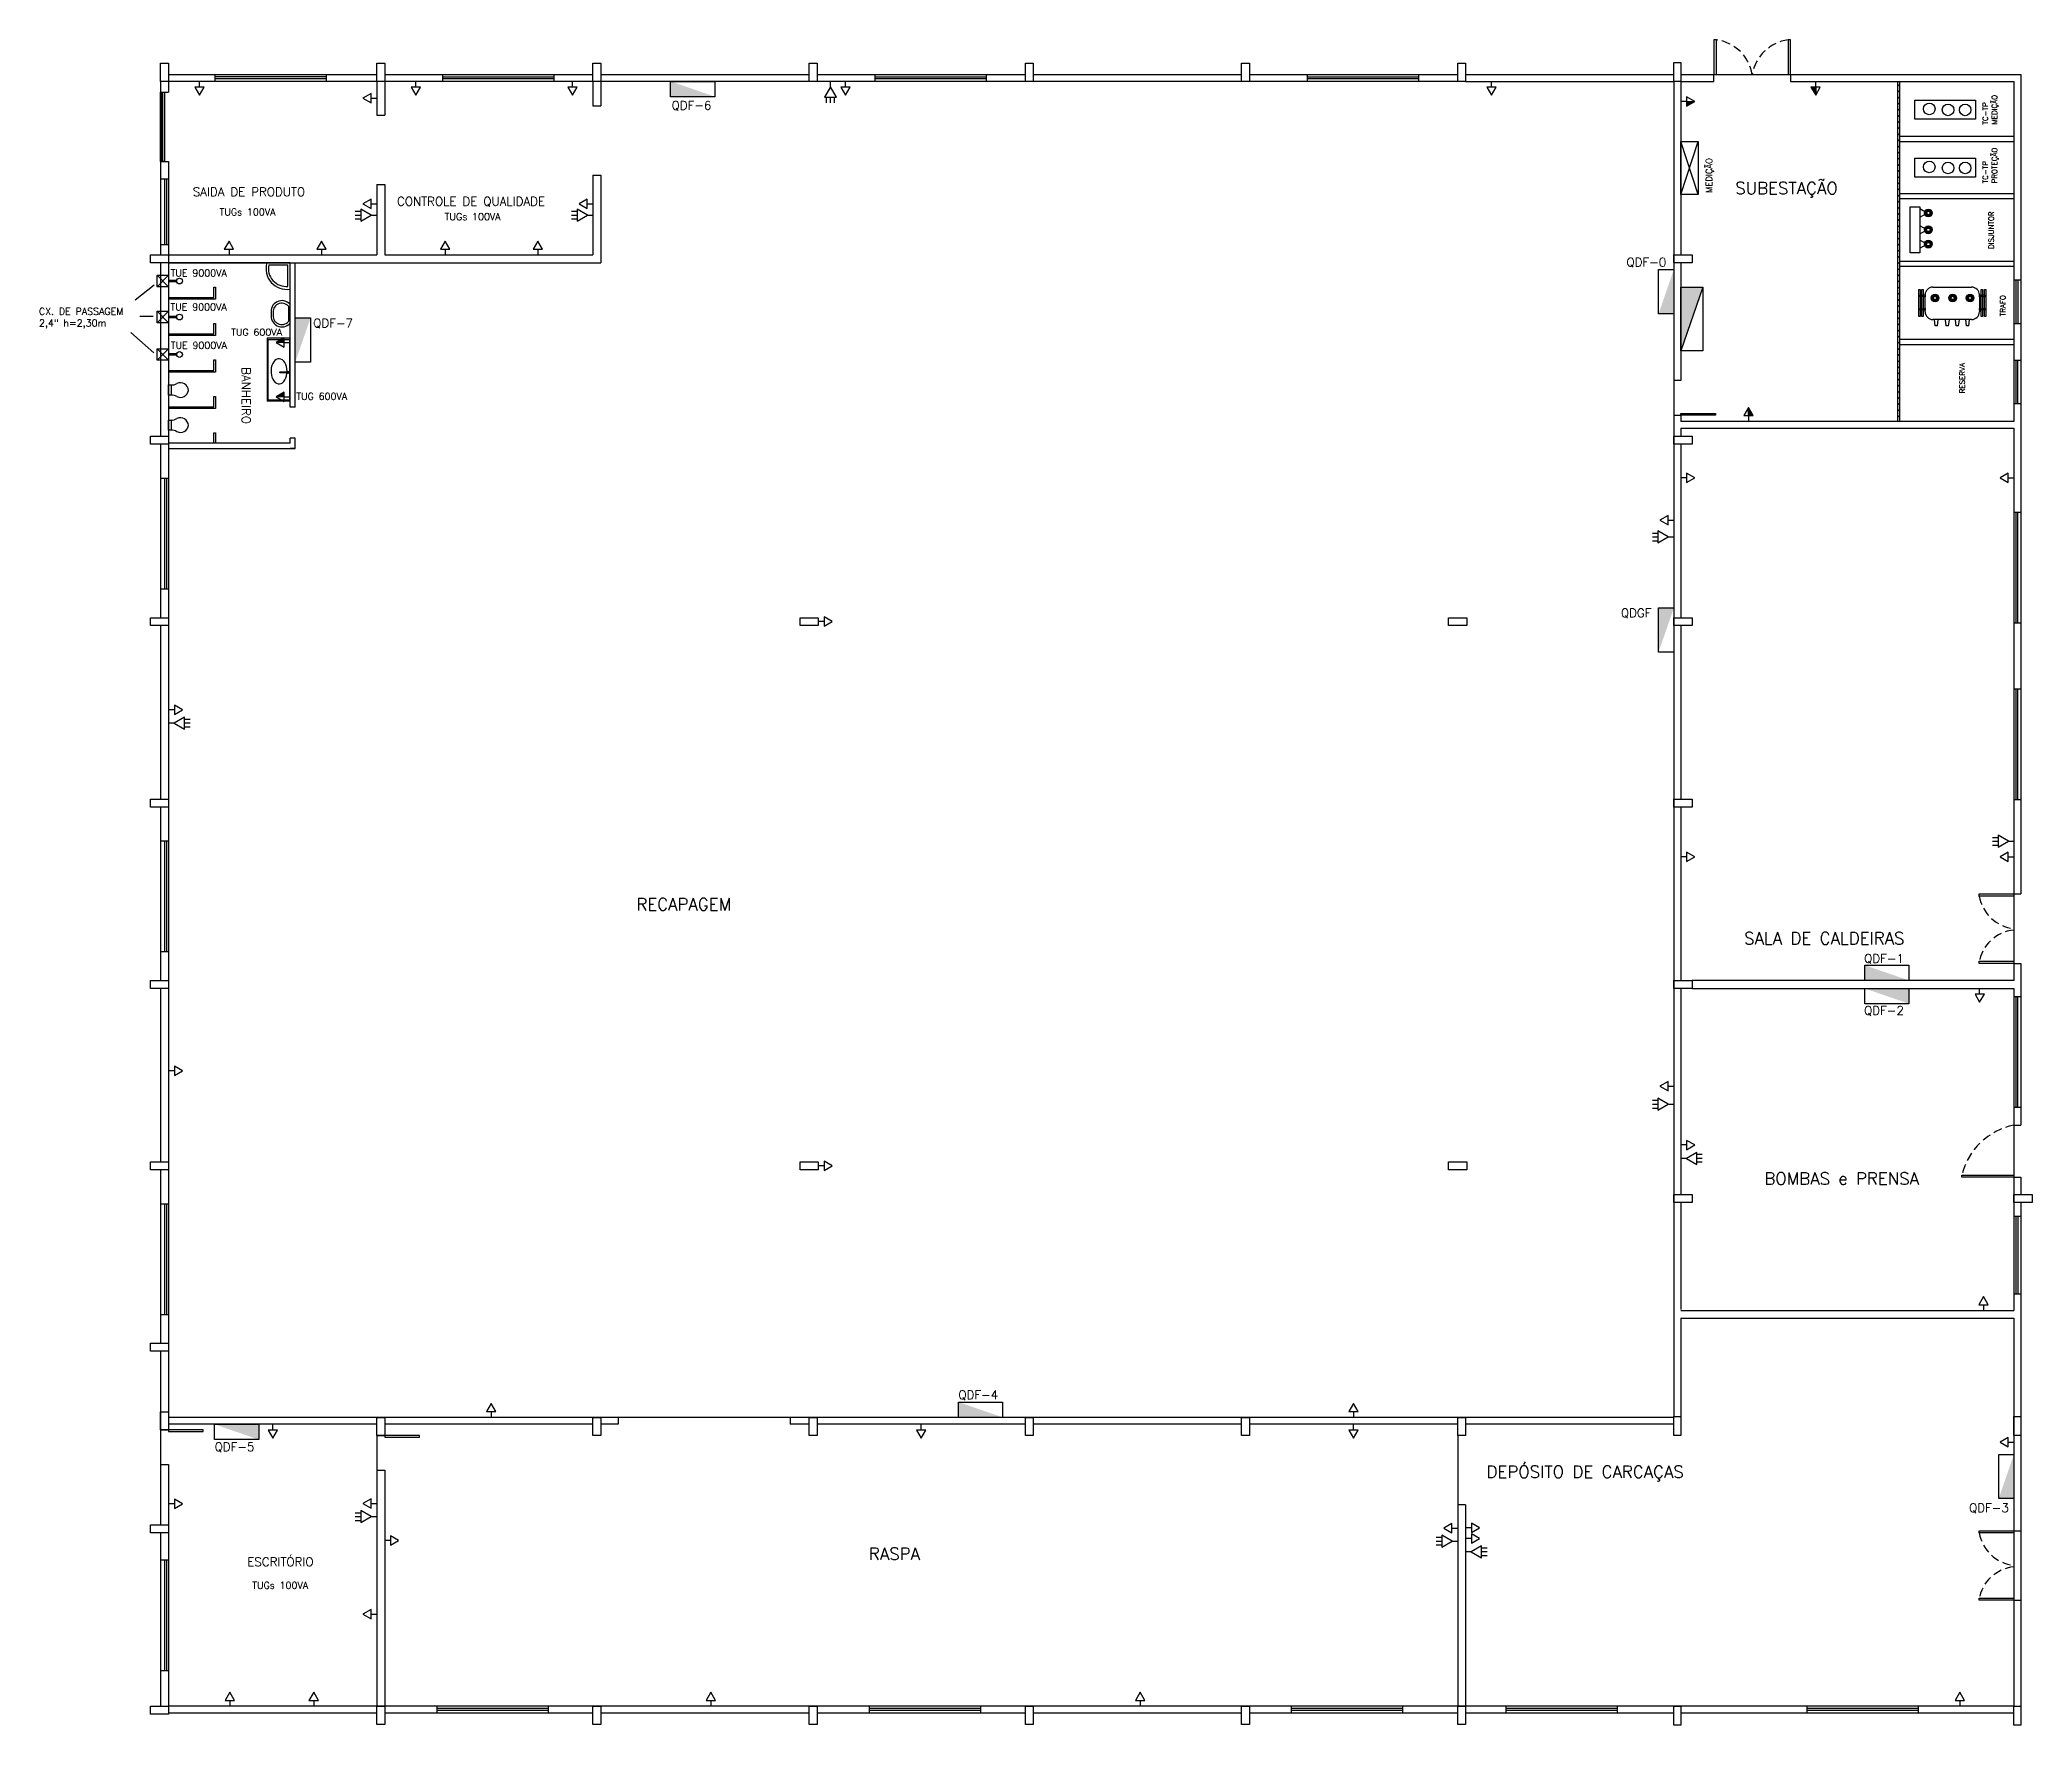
# Model space of a CAD drawing. Extents: x 196 to 330, y 12 to 148.
# Drawn here: x 271.1 to 328.6, y 86.2 to 134.7 of the extents above; entities that cross this region are included whole.
import ezdxf

# ---------------------------------------------------------------- set-up
doc = ezdxf.new("R2010")
doc.units = 0
doc.header["$MEASUREMENT"] = 0
doc.linetypes.add('DASHED2', pattern=[0.375, 0.25, -0.125])
for name, color, linetype in [('_ARQ', 5, 'CONTINUOUS'), ('_ARQ-TEXTO', 4, 'CONTINUOUS'), ('_ELT-PONTO', 2, 'CONTINUOUS'), ('_ELT-PONTO-TEXTO', 4, 'CONTINUOUS')]:
    doc.layers.add(name, color=color, linetype=linetype)
doc.styles.add('ARIAL', font='arial.ttf')
doc.styles.add('ROMANS', font='romans')

msp = doc.modelspace()

# ---------------------------------------------------------------- texts
at = {"layer": '_ARQ-TEXTO', "style": 'ROMANS'}
for s, height, p in [('QDF-6', 0.25, (289.348, 132.718)), ('SAIDA DE PRODUTO', 0.25, (275.552, 130.225)), ('SUBESTAÇÃO', 0.35, (320, 130.283)), ('CONTROLE DE QUALIDADE', 0.25, (281.437, 129.952)), ('QDF-0', 0.25, (316.864, 128.2)), ('QDF-7', 0.25, (279.021, 126.443)), ('QDGF', 0.25, (316.703, 118.087)), ('RECAPAGEM', 0.35, (288.334, 109.639)), ('SALA DE CALDEIRAS', 0.35, (320.254, 108.66)), ('QDF-1', 0.25, (323.713, 108.128)), ('QDF-2', 0.25, (323.712, 106.627)), ('BOMBAS e PRENSA', 0.35, (320.837, 101.735)), ('QDF-4', 0.25, (297.612, 95.549)), ('QDF-5', 0.25, (276.18, 94.049)), ('DEPÓSITO DE CARCAÇAS', 0.35, (312.831, 93.281)), ('QDF-3', 0.25, (326.737, 92.292)), ('ESCRITÓRIO', 0.25, (277.123, 90.736)), ('RASPA', 0.35, (295.034, 90.918))]:
    msp.add_text(s, height=height, dxfattribs=at).set_placement(p)
msp.add_text('BANHEIRO', height=0.25, rotation=270, dxfattribs=at).set_placement((276.965, 125.297))
at = {"layer": '_ELT-PONTO-TEXTO', "style": 'ROMANS'}
for s, height, p in [('TC-TP', 0.15, (327.279, 132.289)), ('MEDIÇÃO', 0.15, (327.541, 132.289)), ('PROTEÇÃO', 0.15, (327.541, 130.594)), ('MEDIÇÃO', 0.176, (319.33, 130.319)), ('TC-TP', 0.15, (327.279, 130.594)), ('DISJUNTOR', 0.15, (327.449, 128.705)), ('TRAFO', 0.15, (327.782, 126.763)), ('RESERVA', 0.15, (326.611, 124.543))]:
    msp.add_text(s, height=height, rotation=90, dxfattribs=at).set_placement(p)
at = {"layer": '_ELT-PONTO-TEXTO', "linetype": 'Continuous', "char_height": 0.2, "attachment_point": 1, "style": 'ARIAL'}
for s, width, insert in [('{\\Fromans|c0;TUGs 100VA}', 1.83898, (276.323, 129.869)), ('{\\Fromans|c0;TUGs 100VA}', 1.83898, (282.81, 129.737)), ('{\\Fromans|c0;TUE 9000VA}', 1.83898, (274.913, 128.114)), ('{\\Fromans|c0;CX. DE PASSAGEM 2,4" h=2,30m }', 2.83586, (271.118, 127.007)), ('{\\Fromans|c0;TUE 9000VA}', 1.83898, (274.909, 127.132)), ('{\\Fromans|c0;TUG 600VA}', 1.83898, (276.657, 126.405)), ('{\\Fromans|c0;TUE 9000VA}', 1.83898, (274.917, 126.03)), ('{\\Fromans|c0;TUG 600VA}', 1.83898, (278.534, 124.555)), ('{\\Fromans|c0;TUGs 100VA}', 1.83898, (277.264, 90.284))]:
    msp.add_mtext_dynamic_manual_height_columns(s, width=width, gutter_width=12.5, heights=[0], dxfattribs=dict(at, insert=insert))

# ---------------------------------------------------------------- hatches: boundary and pattern name
at = {"layer": '_ARQ'}
h = msp.add_hatch(dxfattribs=at)
h.set_pattern_fill('ANSI31', color=256, style=0)
h.set_pattern_definition([(45, (55.4362, -0.43465), (-0.08838835, 0.08838835), [])])
h.paths.add_polyline_path([(324.739, 133.534), (324.686, 133.534), (324.686, 123.734), (324.739, 123.734)])
at = {"layer": '_ELT-PONTO', "linetype": 'Continuous'}
for points in [[(290.595, 133.094), (289.321, 133.534), (289.321, 133.094)], [(318.229, 128.111), (317.789, 126.837), (318.229, 126.837)], [(318.429, 125.767), (319.066, 127.607), (318.429, 127.607)], [(278.504, 125.442), (278.945, 126.716), (278.504, 126.716)], [(317.789, 117.085), (318.229, 118.359), (317.789, 118.359)], [(325.005, 107.618), (323.732, 108.058), (323.732, 107.618)], [(323.732, 107.388), (325.005, 106.948), (325.005, 107.388)], [(298.887, 95.025), (297.614, 95.466), (297.614, 95.025)], [(276.178, 94.825), (277.451, 94.385), (277.451, 94.825)], [(328.029, 93.958), (327.589, 92.685), (328.029, 92.685)]]:
    msp.add_hatch(color=256, dxfattribs=at).paths.add_polyline_path(points)
h = msp.add_hatch(color=256, dxfattribs=at)
h.dxf.hatch_style = 1
h.paths.add_polyline_path([(322.316, 133.135), (322.316, 133.368), (322.181, 133.368)])
h = msp.add_hatch(color=256, dxfattribs=at)
h.dxf.hatch_style = 1
h.paths.add_polyline_path([(318.829, 132.958), (318.596, 132.958), (318.596, 132.823)])
h = msp.add_hatch(color=256, dxfattribs=at)
h.paths.add_polyline_path([(325.451, 129.74, 1), (325.672, 129.74, 1)])
h.paths.add_polyline_path([(325.611, 129.74, -1), (325.512, 129.74, -1)], flags=16)
h = msp.add_hatch(color=256, dxfattribs=at)
h.paths.add_polyline_path([(325.451, 129.256, 1), (325.672, 129.256, 1)])
h.paths.add_polyline_path([(325.611, 129.256, -1), (325.512, 129.256, -1)], flags=16)
h = msp.add_hatch(color=256, dxfattribs=at)
h.paths.add_polyline_path([(325.451, 128.843, 1), (325.672, 128.843, 1)])
h.paths.add_polyline_path([(325.611, 128.843, -1), (325.512, 128.843, -1)], flags=16)
h = msp.add_hatch(color=256, dxfattribs=at)
h.paths.add_polyline_path([(325.868, 127.292, 1), (325.646, 127.292, 1)])
h.paths.add_polyline_path([(325.708, 127.292, -1), (325.806, 127.292, -1)], flags=16)
h = msp.add_hatch(color=256, dxfattribs=at)
h.paths.add_polyline_path([(326.265, 127.181, 1), (326.265, 127.402, 1)])
h.paths.add_polyline_path([(326.265, 127.341, -1), (326.265, 127.242, -1)], flags=16)
h = msp.add_hatch(color=256, dxfattribs=at)
h.paths.add_polyline_path([(326.877, 127.292, 1), (326.655, 127.292, 1)])
h.paths.add_polyline_path([(326.717, 127.292, -1), (326.815, 127.292, -1)], flags=16)
h = msp.add_hatch(color=256, dxfattribs=at)
h.dxf.hatch_style = 1
h.paths.add_polyline_path([(277.955, 126.009), (278.188, 126.009), (278.188, 126.144)])
h = msp.add_hatch(color=256, dxfattribs=at)
h.dxf.hatch_style = 1
h.paths.add_polyline_path([(277.955, 124.444), (278.188, 124.444), (278.188, 124.579)])
h = msp.add_hatch(color=256, dxfattribs=at)
h.dxf.hatch_style = 1
h.paths.add_polyline_path([(320.377, 124.133), (320.377, 123.9), (320.511, 123.9)])

# ---------------------------------------------------------------- linework, layer by layer
at = {"layer": '_ARQ', "linetype": 'Continuous'}
for p, q in [((312, 133.534), (274.625, 133.534)), ((274.625, 133.228), (274.854, 133.228)), ((274.664, 131.228), (274.664, 133.228)), ((274.69, 131.228), (274.69, 133.228)), ((274.854, 133.534), (274.854, 133.228)), ((280.854, 133.534), (280.854, 132.561)), ((281.083, 133.534), (281.083, 132.561)), ((287.083, 133.534), (287.083, 132.828)), ((287.313, 133.534), (287.313, 132.828)), ((319.384, 133.534), (319.384, 133.732)), ((319.384, 133.732), (321.594, 133.732)), ((321.594, 133.732), (321.594, 133.534)), ((287.083, 132.828), (287.313, 132.828)), ((280.854, 132.561), (281.083, 132.561)), ((274.625, 131.228), (274.854, 131.228)), ((274.854, 131.228), (274.854, 94.665)), ((280.854, 130.561), (281.083, 130.561)), ((280.854, 130.561), (280.854, 128.534)), ((281.083, 130.561), (281.083, 128.534)), ((287.083, 130.828), (287.313, 130.828)), ((287.083, 130.828), (287.083, 128.534)), ((287.313, 130.828), (287.313, 128.305)), ((274.854, 128.534), (280.854, 128.534)), ((274.854, 128.305), (287.313, 128.305)), ((277.742, 128.248), (278.294, 128.248)), ((278.294, 127.627), (278.294, 128.248)), ((281.083, 128.534), (287.083, 128.534)), ((318.429, 128.305), (318.429, 124.913)), ((278.309, 127.051), (278.309, 126.613)), ((278.055, 125.159), (278.252, 125.159)), ((278.055, 125.137), (278.055, 125.159)), ((278.259, 125.171), (278.27, 125.16)), ((278.26, 125.172), (278.271, 125.161)), ((278.261, 125.173), (278.272, 125.162)), ((278.285, 125.167), (278.285, 125.183)), ((278.286, 125.167), (278.286, 125.183)), ((278.287, 125.167), (278.287, 125.183)), ((278.3, 125.162), (278.311, 125.173)), ((278.301, 125.161), (278.312, 125.172)), ((278.302, 125.16), (278.313, 125.171)), ((278.251, 125.137), (278.055, 125.137)), ((278.265, 125.148), (278.25, 125.148)), ((278.265, 125.146), (278.25, 125.146)), ((278.265, 125.145), (278.25, 125.145)), ((278.259, 125.122), (278.27, 125.133)), ((278.26, 125.121), (278.271, 125.132)), ((278.261, 125.12), (278.272, 125.131)), ((278.285, 125.11), (278.285, 125.126)), ((278.286, 125.11), (278.286, 125.126)), ((278.287, 125.11), (278.287, 125.126)), ((278.299, 125.131), (278.311, 125.12)), ((278.301, 125.133), (278.313, 125.122)), ((278.301, 125.132), (278.312, 125.121)), ((278.306, 125.148), (278.322, 125.148)), ((278.306, 125.146), (278.322, 125.146)), ((278.306, 125.145), (278.322, 125.145)), ((318.429, 124.913), (318.229, 124.913)), ((278.354, 123.105), (278.354, 123.247)), ((278.504, 122.955), (278.504, 123.247)), ((328.029, 110.111), (328.029, 108.111)), ((328.029, 107.388), (328.029, 103.448)), ((328.029, 103.448), (328.229, 103.448)), ((328.029, 103.448), (328.029, 102.008)), ((328.029, 101.948), (328.229, 101.948)), ((318.429, 101.219), (318.429, 98.134)), ((318.429, 97.882), (318.429, 95.049)), ((287.811, 95.025), (287.811, 94.825)), ((292.764, 95.025), (292.764, 94.825)), ((274.625, 94.665), (274.854, 94.665)), ((280.854, 94.501), (280.854, 86.701)), ((280.854, 94.501), (281.083, 94.501)), ((312, 94.501), (312, 86.701)), ((274.625, 93.665), (274.854, 93.665)), ((274.854, 93.665), (274.854, 86.701)), ((280.854, 93.501), (281.083, 93.501)), ((281.083, 93.501), (281.083, 86.701)), ((312.229, 92.501), (312, 92.501)), ((312.229, 92.501), (312.229, 86.701)), ((328.029, 91.727), (328.029, 89.787))]:
    msp.add_line(p, q, dxfattribs=at)
at = {"layer": '_ARQ'}
for p, q in [((274.625, 133.534), (274.625, 128.534)), ((274.854, 133.734), (280.854, 133.734)), ((276.198, 133.534), (276.198, 133.737)), ((276.198, 133.672), (279.395, 133.672)), ((276.198, 133.619), (279.395, 133.619)), ((279.398, 133.737), (279.398, 133.534)), ((281.083, 133.734), (287.083, 133.734)), ((282.756, 133.532), (282.756, 133.734)), ((282.756, 133.669), (285.954, 133.669)), ((282.756, 133.616), (285.954, 133.616)), ((285.956, 133.734), (285.956, 133.532)), ((287.313, 133.734), (293.313, 133.734)), ((293.542, 133.734), (299.542, 133.734)), ((295.215, 133.532), (295.215, 133.734)), ((295.215, 133.669), (298.412, 133.669)), ((295.215, 133.616), (298.412, 133.616)), ((298.415, 133.734), (298.415, 133.532)), ((299.771, 133.734), (305.771, 133.734)), ((306, 133.734), (312, 133.734)), ((307.673, 133.532), (307.673, 133.734)), ((307.673, 133.669), (310.87, 133.669)), ((307.673, 133.616), (310.87, 133.616)), ((310.873, 133.734), (310.873, 133.532)), ((312.229, 133.734), (318.227, 133.734)), ((312.229, 133.534), (318.229, 133.534)), ((318.229, 133.534), (318.229, 95.049)), ((318.429, 133.734), (328.229, 133.734)), ((318.429, 133.534), (319.384, 133.534)), ((318.429, 133.534), (318.429, 128.534)), ((321.594, 133.534), (328.029, 133.534)), ((324.686, 123.734), (324.686, 133.534)), ((324.739, 123.734), (324.739, 133.534)), ((328.029, 133.534), (328.029, 123.734)), ((328.229, 133.734), (328.229, 110.111)), ((324.739, 131.954), (328.029, 131.954)), ((324.739, 131.804), (328.029, 131.804)), ((274.651, 130.721), (274.854, 130.721)), ((274.736, 130.721), (274.736, 128.83)), ((274.789, 130.721), (274.789, 128.83)), ((324.739, 130.304), (328.029, 130.304)), ((324.739, 130.154), (328.029, 130.154)), ((274.854, 128.827), (274.651, 128.827)), ((274.625, 128.305), (274.625, 123.305)), ((274.854, 128.305), (274.854, 119.955)), ((278.354, 128.305), (274.854, 128.305)), ((278.354, 124.147), (278.354, 128.305)), ((278.504, 124.147), (278.504, 128.305)), ((324.739, 128.354), (328.029, 128.354)), ((324.739, 128.204), (328.029, 128.204)), ((274.854, 127.805), (275.084, 127.805)), ((275.084, 127.756), (274.86, 127.756)), ((275.084, 127.805), (275.084, 127.756)), ((276.154, 127.605), (276.204, 127.605)), ((276.154, 127.305), (276.154, 127.605)), ((276.204, 127.605), (276.204, 127.255)), ((328.029, 127.81), (328.232, 127.81)), ((328.094, 126.559), (328.094, 127.81)), ((328.148, 126.559), (328.148, 127.81)), ((274.854, 127.305), (276.154, 127.305)), ((276.204, 127.255), (274.854, 127.255)), ((274.854, 126.767), (275.084, 126.767)), ((275.084, 126.718), (274.86, 126.718)), ((275.084, 126.767), (275.084, 126.718)), ((276.154, 126.255), (276.154, 126.555)), ((276.154, 126.555), (276.204, 126.555)), ((276.204, 126.555), (276.204, 126.205)), ((328.029, 126.559), (328.232, 126.559)), ((274.854, 126.255), (276.154, 126.255)), ((276.204, 126.205), (274.854, 126.205)), ((278.354, 126.13), (277.693, 126.13)), ((277.693, 126.13), (277.693, 124.313)), ((324.739, 126.104), (328.029, 126.104)), ((324.739, 125.954), (328.029, 125.954)), ((274.854, 125.687), (275.084, 125.687)), ((274.854, 125.205), (276.154, 125.205)), ((276.204, 125.155), (274.854, 125.155)), ((275.084, 125.638), (274.86, 125.638)), ((275.084, 125.687), (275.084, 125.638)), ((276.154, 125.205), (276.154, 125.505)), ((276.154, 125.505), (276.204, 125.505)), ((276.204, 125.505), (276.204, 125.155)), ((328.027, 125.498), (328.229, 125.498)), ((328.092, 124.247), (328.092, 125.498)), ((328.145, 124.247), (328.145, 125.498)), ((274.854, 124.155), (276.154, 124.155)), ((276.204, 124.105), (274.854, 124.105)), ((276.154, 124.455), (276.204, 124.455)), ((276.154, 124.155), (276.154, 124.455)), ((276.204, 124.455), (276.204, 124.105)), ((278.354, 124.313), (277.693, 124.313)), ((278.504, 124.147), (278.354, 124.147)), ((328.027, 124.247), (328.229, 124.247)), ((318.229, 123.913), (318.429, 123.913)), ((318.429, 123.913), (318.429, 123.734)), ((328.029, 123.734), (318.429, 123.734)), ((318.429, 123.534), (318.429, 123.305)), ((318.429, 123.534), (328.029, 123.534)), ((328.029, 123.534), (328.029, 110.111)), ((274.625, 123.076), (274.625, 118.076)), ((278.354, 123.105), (274.854, 123.105)), ((274.854, 122.955), (278.504, 122.955)), ((276.154, 123.105), (276.154, 123.405)), ((276.154, 123.405), (276.204, 123.405)), ((276.204, 123.405), (276.204, 123.105)), ((278.504, 123.247), (278.354, 123.247)), ((278.504, 122.955), (278.354, 122.955)), ((318.429, 123.076), (318.429, 118.076)), ((274.651, 122.099), (274.854, 122.099)), ((274.736, 122.099), (274.736, 118.902)), ((274.789, 122.099), (274.789, 118.902)), ((328.029, 121.117), (328.229, 121.117)), ((328.092, 117.917), (328.092, 121.114)), ((328.145, 117.917), (328.145, 121.114)), ((274.854, 118.899), (274.651, 118.899)), ((274.625, 117.847), (274.625, 112.847)), ((318.429, 117.847), (318.429, 112.847)), ((328.229, 117.917), (328.029, 117.917)), ((328.029, 116.027), (328.229, 116.027)), ((328.092, 112.827), (328.092, 116.025)), ((328.145, 112.827), (328.145, 116.025)), ((274.625, 112.618), (274.625, 107.618)), ((318.429, 112.618), (318.429, 107.618)), ((328.229, 112.827), (328.029, 112.827)), ((274.651, 111.641), (274.854, 111.641)), ((274.736, 111.641), (274.736, 108.444)), ((274.789, 111.641), (274.789, 108.444)), ((328.029, 110.111), (328.229, 110.111)), ((274.854, 108.441), (274.651, 108.441)), ((328.029, 108.111), (328.229, 108.111)), ((328.029, 108.111), (328.029, 107.618)), ((328.229, 108.111), (328.229, 103.448)), ((274.625, 107.388), (274.625, 102.388)), ((318.429, 107.388), (318.429, 101.448)), ((328.029, 107.618), (318.754, 107.618)), ((318.754, 107.388), (328.029, 107.388)), ((328.027, 107.157), (328.229, 107.157)), ((328.092, 103.957), (328.092, 107.154)), ((328.145, 103.957), (328.145, 107.154)), ((328.229, 103.957), (328.027, 103.957)), ((274.625, 102.159), (274.625, 97.159)), ((328.029, 101.948), (328.029, 98.106)), ((328.229, 101.948), (328.229, 101.448)), ((274.651, 101.182), (274.854, 101.182)), ((274.736, 101.182), (274.736, 97.985)), ((274.789, 101.182), (274.789, 97.985)), ((328.229, 101.219), (328.229, 86.501)), ((328.029, 100.826), (328.232, 100.826)), ((328.094, 98.572), (328.094, 100.823)), ((328.148, 98.572), (328.148, 100.823)), ((328.232, 98.572), (328.029, 98.572)), ((274.854, 97.982), (274.651, 97.982)), ((318.429, 98.106), (328.029, 98.106)), ((318.429, 97.882), (328.029, 97.882)), ((328.029, 97.882), (328.029, 86.701)), ((274.625, 96.93), (274.625, 91.93)), ((318.227, 95.025), (274.854, 95.025)), ((280.854, 94.825), (274.854, 94.825)), ((287.083, 94.825), (281.083, 94.825)), ((287.811, 94.825), (287.313, 94.825)), ((293.313, 94.825), (292.764, 94.825)), ((299.542, 94.825), (293.542, 94.825)), ((305.771, 94.825), (299.771, 94.825)), ((312, 94.825), (306, 94.825)), ((318.229, 94.825), (312.229, 94.825)), ((274.625, 91.701), (274.625, 86.701)), ((328.029, 91.757), (328.229, 91.757)), ((274.651, 90.922), (274.854, 90.922)), ((274.736, 90.922), (274.736, 87.724)), ((274.789, 90.922), (274.789, 87.724)), ((328.029, 89.757), (328.229, 89.757)), ((274.854, 87.722), (274.651, 87.722)), ((328.029, 86.701), (274.854, 86.701)), ((282.589, 86.501), (282.589, 86.703)), ((285.789, 86.703), (285.789, 86.501)), ((295.048, 86.501), (295.048, 86.703)), ((298.248, 86.703), (298.248, 86.501)), ((307.212, 86.501), (307.212, 86.703)), ((310.412, 86.703), (310.412, 86.501)), ((313.393, 86.501), (313.393, 86.703)), ((316.593, 86.703), (316.593, 86.501)), ((322.07, 86.501), (322.07, 86.703)), ((325.27, 86.703), (325.27, 86.501)), ((280.854, 86.501), (274.854, 86.501)), ((287.083, 86.501), (281.083, 86.501)), ((282.589, 86.639), (285.787, 86.639)), ((282.589, 86.585), (285.787, 86.585)), ((293.313, 86.501), (287.313, 86.501)), ((299.542, 86.501), (293.542, 86.501)), ((295.048, 86.639), (298.245, 86.639)), ((295.048, 86.585), (298.245, 86.585)), ((305.771, 86.501), (299.771, 86.501)), ((312, 86.501), (306, 86.501)), ((307.212, 86.639), (310.409, 86.639)), ((307.212, 86.585), (310.409, 86.585)), ((318.227, 86.501), (312.229, 86.501)), ((313.393, 86.639), (316.59, 86.639)), ((313.393, 86.585), (316.59, 86.585)), ((328.027, 86.501), (318.429, 86.501)), ((322.07, 86.639), (325.267, 86.639)), ((322.07, 86.585), (325.267, 86.585))]:
    msp.add_line(p, q, dxfattribs=at)
at = {"layer": '_ARQ', "linetype": 'Continuous'}
for points in [[(319.384, 133.732), (319.454, 133.732), (319.454, 134.732), (319.384, 134.732)], [(321.524, 133.732), (321.594, 133.732), (321.594, 134.732), (321.524, 134.732)], [(318.429, 133.534), (318.227, 133.534), (318.227, 134.082), (318.429, 134.082)], [(274.625, 133.228), (274.74, 133.228), (274.74, 131.228), (274.625, 131.228)], [(277.724, 126.099), (278.334, 126.099), (278.334, 124.344), (277.724, 124.344)], [(328.029, 110.051), (327.029, 110.051), (327.029, 110.111), (328.029, 110.111)], [(328.029, 108.111), (327.029, 108.111), (327.029, 108.171), (328.029, 108.171)], [(328.029, 101.948), (326.529, 101.948), (326.529, 102.008), (328.029, 102.008)], [(318.429, 94.501), (318.227, 94.501), (318.227, 95.049), (318.429, 95.049)], [(328.229, 94.501), (328.027, 94.501), (328.027, 95.049), (328.229, 95.049)], [(275.854, 94.665), (274.854, 94.665), (274.854, 94.615), (275.854, 94.615)], [(282.083, 94.501), (281.083, 94.501), (281.083, 94.451), (282.083, 94.451)], [(328.029, 91.697), (327.029, 91.697), (327.029, 91.757), (328.029, 91.757)], [(328.029, 89.757), (327.029, 89.757), (327.029, 89.817), (328.029, 89.817)], [(318.429, 86.153), (318.227, 86.153), (318.227, 86.701), (318.429, 86.701)], [(328.229, 86.153), (328.027, 86.153), (328.027, 86.701), (328.229, 86.701)]]:
    msp.add_lwpolyline(points, close=True, dxfattribs=at)
at = {"layer": '_ARQ'}
for points in [[(274.854, 134.059), (274.854, 133.534), (274.625, 133.534), (274.625, 134.059)], [(281.083, 134.059), (281.083, 133.534), (280.854, 133.534), (280.854, 134.059)], [(287.313, 134.059), (287.313, 133.534), (287.083, 133.534), (287.083, 134.059)], [(293.542, 134.059), (293.542, 133.534), (293.313, 133.534), (293.313, 134.059)], [(299.771, 134.059), (299.771, 133.534), (299.542, 133.534), (299.542, 134.059)], [(306, 134.059), (306, 133.534), (305.771, 133.534), (305.771, 134.059)], [(312.229, 134.059), (312.229, 133.534), (312, 133.534), (312, 134.059)], [(274.33, 128.534), (274.854, 128.534), (274.854, 128.305), (274.33, 128.305)], [(318.229, 128.534), (318.754, 128.534), (318.754, 128.305), (318.229, 128.305)], [(274.927, 124.784), (274.927, 124.489), (274.854, 124.489), (274.854, 124.784)], [(274.927, 123.773), (274.927, 123.478), (274.854, 123.478), (274.854, 123.773)], [(318.429, 123.913), (318.429, 123.963), (319.429, 123.963), (319.429, 123.913)], [(274.33, 123.305), (274.854, 123.305), (274.854, 123.076), (274.33, 123.076)], [(318.229, 123.305), (318.754, 123.305), (318.754, 123.076), (318.229, 123.076)], [(274.33, 118.076), (274.854, 118.076), (274.854, 117.847), (274.33, 117.847)], [(293.05, 118.076), (293.575, 118.076), (293.575, 117.847), (293.05, 117.847)], [(311.738, 118.076), (312.262, 118.076), (312.262, 117.847), (311.738, 117.847)], [(318.229, 118.076), (318.754, 118.076), (318.754, 117.847), (318.229, 117.847)], [(274.33, 112.847), (274.854, 112.847), (274.854, 112.618), (274.33, 112.618)], [(318.229, 112.847), (318.754, 112.847), (318.754, 112.618), (318.229, 112.618)], [(274.33, 107.618), (274.854, 107.618), (274.854, 107.388), (274.33, 107.388)], [(318.229, 107.618), (318.754, 107.618), (318.754, 107.388), (318.229, 107.388)], [(274.33, 102.388), (274.854, 102.388), (274.854, 102.159), (274.33, 102.159)], [(293.05, 102.388), (293.575, 102.388), (293.575, 102.159), (293.05, 102.159)], [(311.738, 102.388), (312.262, 102.388), (312.262, 102.159), (311.738, 102.159)], [(318.229, 101.448), (318.754, 101.448), (318.754, 101.219), (318.229, 101.219)], [(328.029, 101.448), (328.554, 101.448), (328.554, 101.219), (328.029, 101.219)], [(274.33, 97.159), (274.854, 97.159), (274.854, 96.93), (274.33, 96.93)], [(274.854, 95.189), (274.854, 94.665), (274.625, 94.665), (274.625, 95.189)], [(281.083, 95.025), (281.083, 94.501), (280.854, 94.501), (280.854, 95.025)], [(287.313, 95.025), (287.313, 94.501), (287.083, 94.501), (287.083, 95.025)], [(293.542, 95.025), (293.542, 94.501), (293.313, 94.501), (293.313, 95.025)], [(299.771, 95.025), (299.771, 94.501), (299.542, 94.501), (299.542, 95.025)], [(306, 95.025), (306, 94.501), (305.771, 94.501), (305.771, 95.025)], [(312.229, 95.025), (312.229, 94.501), (312, 94.501), (312, 95.025)], [(274.33, 91.93), (274.854, 91.93), (274.854, 91.701), (274.33, 91.701)], [(274.33, 86.701), (274.854, 86.701), (274.854, 86.472), (274.33, 86.472)], [(281.083, 86.701), (281.083, 86.176), (280.854, 86.176), (280.854, 86.701)], [(287.313, 86.701), (287.313, 86.176), (287.083, 86.176), (287.083, 86.701)], [(293.542, 86.701), (293.542, 86.176), (293.313, 86.176), (293.313, 86.701)], [(299.771, 86.701), (299.771, 86.176), (299.542, 86.176), (299.542, 86.701)], [(306, 86.701), (306, 86.176), (305.771, 86.176), (305.771, 86.701)], [(312.229, 86.701), (312.229, 86.176), (312, 86.176), (312, 86.701)]]:
    msp.add_lwpolyline(points, close=True, dxfattribs=at)
for centre in [(275.168, 127.78), (275.168, 126.742), (275.168, 125.662)]:
    msp.add_circle(centre, 0.0841, dxfattribs=at)
at = {"layer": '_ARQ', "linetype": 'Continuous'}
for radius in [0.0363, 0.0206]:
    msp.add_circle((278.286, 125.146), radius, dxfattribs=at)
at = {"layer": '_ARQ', "linetype": 'DASHED2'}
for centre, radius, start, end in [((319.301, 133.538), 1.204, 9.37926, 82.7104), ((321.677, 133.536), 1.204, 97.2896, 170.62074), ((328.15, 110.241), 1.136, 189.62126, 263.92168), ((328.142, 107.941), 1.136, 96.07832, 170.37874), ((328.403, 101.557), 1.927, 101.18332, 166.4784), ((328.15, 91.887), 1.136, 189.62126, 263.92168), ((328.142, 89.587), 1.136, 96.07832, 170.37874)]:
    msp.add_arc(centre, radius, start, end, dxfattribs=at)
at = {"layer": '_ARQ', "linetype": 'Continuous'}
for centre, radius, start, end in [((278.258, 128.134), 0.596, 163.33169, 279.25671), ((278.244, 128.138), 0.514, 167.62823, 275.61831)]:
    msp.add_arc(centre, radius, start, end, dxfattribs=at)
at = {"layer": '_ARQ'}
for centre, radius, start, end in [((278.118, 126.903), 0.311, 40.57133, 192.60699), ((278.117, 126.887), 0.252, 40.57133, 192.60699), ((278.118, 126.768), 0.311, 167.47539, 319.51106), ((278.117, 126.777), 0.252, 167.47539, 319.51106), ((274.951, 125.049), 0.265, 264.79741, 302.62202), ((275.195, 124.617), 0.231, 2.75329, 115.84801), ((275.195, 124.659), 0.233, 244.44736, 352.01292), ((274.951, 124.225), 0.265, 57.37798, 95.20259), ((274.951, 124.038), 0.265, 264.79741, 302.62202), ((274.951, 123.214), 0.265, 57.37798, 95.20259), ((275.195, 123.606), 0.231, 2.75329, 115.84801), ((275.195, 123.648), 0.233, 244.44736, 352.01292)]:
    msp.add_arc(centre, radius, start, end, dxfattribs=at)
at = {"layer": '_ARQ', "linetype": 'Continuous'}
msp.add_ellipse((278.037, 125.177), major_axis=(0, -0.364), ratio=0.6369, start_param=1.574969, end_param=7.687357, dxfattribs=at)
at = {"layer": '_ELT-PONTO'}
for p, q in [((275.613, 133.368), (275.748, 133.135)), ((275.882, 133.368), (275.613, 133.368)), ((275.748, 133.368), (275.748, 133.534)), ((275.748, 133.135), (275.882, 133.368)), ((281.842, 133.368), (281.977, 133.135)), ((282.111, 133.368), (281.842, 133.368)), ((281.977, 133.368), (281.977, 133.534)), ((281.977, 133.135), (282.111, 133.368)), ((286.358, 133.368), (286.493, 133.135)), ((286.627, 133.368), (286.358, 133.368)), ((286.493, 133.368), (286.493, 133.534)), ((286.493, 133.135), (286.627, 133.368)), ((293.927, 133.374), (293.927, 133.534)), ((294.227, 133.368), (294.361, 133.135)), ((294.496, 133.368), (294.227, 133.368)), ((294.361, 133.368), (294.361, 133.534)), ((294.361, 133.135), (294.496, 133.368)), ((312.837, 133.368), (312.971, 133.135)), ((313.106, 133.368), (312.837, 133.368)), ((312.971, 133.368), (312.971, 133.534)), ((312.971, 133.135), (313.106, 133.368)), ((322.181, 133.368), (322.316, 133.135)), ((322.45, 133.368), (322.181, 133.368)), ((322.316, 133.368), (322.316, 133.534)), ((322.316, 133.135), (322.45, 133.368)), ((280.688, 133.182), (280.455, 133.048)), ((280.455, 133.048), (280.688, 132.913)), ((280.688, 132.913), (280.688, 133.182)), ((280.688, 133.048), (280.854, 133.048)), ((293.816, 132.915), (293.816, 133.076)), ((293.927, 132.915), (293.927, 133.076)), ((294.039, 132.915), (294.039, 133.076)), ((318.596, 132.958), (318.429, 132.958)), ((318.829, 132.958), (318.596, 133.092)), ((318.596, 133.092), (318.596, 132.823)), ((318.596, 132.823), (318.829, 132.958)), ((280.235, 129.794), (280.396, 129.794)), ((280.688, 130.141), (280.455, 130.007)), ((280.455, 130.007), (280.688, 129.872)), ((280.688, 129.872), (280.688, 130.141)), ((280.688, 130.007), (280.854, 130.007)), ((286.464, 129.794), (286.625, 129.794)), ((286.917, 130.141), (286.684, 130.007)), ((286.684, 130.007), (286.917, 129.872)), ((286.917, 129.872), (286.917, 130.141)), ((286.917, 130.007), (287.083, 130.007)), ((280.235, 129.683), (280.396, 129.683)), ((280.235, 129.571), (280.396, 129.571)), ((280.694, 129.683), (280.854, 129.683)), ((286.464, 129.683), (286.625, 129.683)), ((286.464, 129.571), (286.625, 129.571)), ((286.923, 129.683), (287.083, 129.683)), ((276.595, 128.933), (276.46, 128.7)), ((276.46, 128.7), (276.729, 128.7)), ((276.729, 128.7), (276.595, 128.933)), ((276.595, 128.7), (276.595, 128.534)), ((279.261, 128.933), (279.127, 128.7)), ((279.127, 128.7), (279.396, 128.7)), ((279.396, 128.7), (279.261, 128.933)), ((279.261, 128.7), (279.261, 128.534)), ((282.824, 128.933), (282.689, 128.7)), ((282.689, 128.7), (282.958, 128.7)), ((282.958, 128.7), (282.824, 128.933)), ((282.824, 128.7), (282.824, 128.534)), ((285.491, 128.933), (285.356, 128.7)), ((285.356, 128.7), (285.625, 128.7)), ((285.625, 128.7), (285.491, 128.933)), ((285.491, 128.7), (285.491, 128.534)), ((274.854, 127.948), (274.522, 127.615)), ((274.522, 127.948), (274.854, 127.615)), ((274.522, 127.615), (274.522, 127.948)), ((274.522, 127.948), (274.854, 127.948)), ((274.854, 127.615), (274.522, 127.615)), ((274.854, 127.948), (274.854, 127.615)), ((274.854, 126.907), (274.522, 126.575)), ((274.522, 126.907), (274.854, 126.575)), ((274.522, 126.575), (274.522, 126.907)), ((274.522, 126.907), (274.854, 126.907)), ((274.854, 126.907), (274.854, 126.575)), ((274.854, 126.575), (274.522, 126.575)), ((274.854, 125.827), (274.522, 125.494)), ((274.522, 125.827), (274.854, 125.494)), ((274.522, 125.494), (274.522, 125.827)), ((274.522, 125.827), (274.854, 125.827)), ((274.854, 125.827), (274.854, 125.494)), ((278.188, 126.144), (277.955, 126.009)), ((277.955, 126.009), (278.188, 125.875)), ((278.188, 125.875), (278.188, 126.144)), ((278.188, 126.009), (278.354, 126.009)), ((274.854, 125.494), (274.522, 125.494)), ((278.188, 124.579), (277.955, 124.444)), ((277.955, 124.444), (278.188, 124.31)), ((278.188, 124.31), (278.188, 124.579)), ((278.188, 124.444), (278.354, 124.444)), ((320.377, 124.133), (320.242, 123.9)), ((320.511, 123.9), (320.377, 124.133)), ((320.242, 123.9), (320.511, 123.9)), ((320.377, 123.9), (320.377, 123.734)), ((318.596, 122.104), (318.429, 122.104)), ((318.829, 122.104), (318.596, 122.238)), ((318.596, 122.238), (318.596, 121.969)), ((318.596, 121.969), (318.829, 122.104)), ((327.863, 122.238), (327.63, 122.104)), ((327.63, 122.104), (327.863, 121.969)), ((327.863, 121.969), (327.863, 122.238)), ((327.863, 122.104), (328.029, 122.104)), ((318.063, 121.017), (317.83, 120.882)), ((317.83, 120.882), (318.063, 120.748)), ((318.063, 120.748), (318.063, 121.017)), ((318.063, 120.882), (318.229, 120.882)), ((317.61, 120.516), (317.771, 120.516)), ((317.61, 120.404), (317.771, 120.404)), ((317.61, 120.293), (317.771, 120.293)), ((318.069, 120.404), (318.229, 120.404)), ((293.741, 117.961), (293.575, 117.961)), ((293.974, 117.961), (293.741, 118.096)), ((293.741, 118.096), (293.741, 117.827)), ((293.741, 117.827), (293.974, 117.961)), ((275.02, 115.417), (274.854, 115.417)), ((275.253, 115.417), (275.02, 115.551)), ((275.02, 115.551), (275.02, 115.282)), ((275.02, 115.282), (275.253, 115.417)), ((275.015, 115.031), (274.854, 115.031)), ((275.473, 115.143), (275.313, 115.143)), ((275.473, 115.031), (275.313, 115.031)), ((275.473, 114.92), (275.313, 114.92)), ((327.41, 111.742), (327.571, 111.742)), ((327.41, 111.63), (327.571, 111.63)), ((327.41, 111.519), (327.571, 111.519)), ((327.869, 111.63), (328.029, 111.63)), ((318.596, 111.183), (318.429, 111.183)), ((318.829, 111.183), (318.596, 111.318)), ((318.596, 111.318), (318.596, 111.049)), ((318.596, 111.049), (318.829, 111.183)), ((327.863, 111.318), (327.63, 111.183)), ((327.63, 111.183), (327.863, 111.049)), ((327.863, 111.049), (327.863, 111.318)), ((327.863, 111.183), (328.029, 111.183)), ((327.041, 107.222), (327.041, 107.388)), ((326.907, 107.222), (327.041, 106.989)), ((327.176, 107.222), (326.907, 107.222)), ((327.041, 106.989), (327.176, 107.222)), ((275.253, 105.016), (275.02, 105.151)), ((275.02, 105.151), (275.02, 104.882)), ((275.02, 105.016), (274.854, 105.016)), ((275.02, 104.882), (275.253, 105.016)), ((318.063, 104.709), (317.83, 104.575)), ((317.83, 104.575), (318.063, 104.44)), ((318.063, 104.44), (318.063, 104.709)), ((318.063, 104.575), (318.229, 104.575)), ((317.61, 104.164), (317.771, 104.164)), ((317.61, 104.052), (317.771, 104.052)), ((317.61, 103.941), (317.771, 103.941)), ((318.069, 104.052), (318.229, 104.052)), ((318.596, 102.876), (318.429, 102.876)), ((318.829, 102.876), (318.596, 103.01)), ((318.596, 103.01), (318.596, 102.741)), ((318.596, 102.741), (318.829, 102.876)), ((293.741, 102.274), (293.575, 102.274)), ((293.974, 102.274), (293.741, 102.408)), ((293.741, 102.408), (293.741, 102.139)), ((293.741, 102.139), (293.974, 102.274)), ((318.59, 102.49), (318.429, 102.49)), ((319.048, 102.601), (318.888, 102.601)), ((319.048, 102.49), (318.888, 102.49)), ((319.048, 102.378), (318.888, 102.378)), ((327.152, 98.505), (327.017, 98.272)), ((327.017, 98.272), (327.286, 98.272)), ((327.286, 98.272), (327.152, 98.505)), ((327.152, 98.272), (327.152, 98.106)), ((284.146, 95.424), (284.012, 95.191)), ((284.281, 95.191), (284.146, 95.424)), ((308.999, 95.424), (308.865, 95.191)), ((309.134, 95.191), (308.999, 95.424)), ((277.854, 94.659), (277.854, 94.825)), ((284.012, 95.191), (284.281, 95.191)), ((284.146, 95.191), (284.146, 95.025)), ((296.542, 94.659), (296.542, 94.825)), ((308.865, 95.191), (309.134, 95.191)), ((308.999, 95.191), (308.999, 95.025)), ((309, 94.659), (309, 94.825)), ((277.72, 94.659), (277.854, 94.426)), ((277.989, 94.659), (277.72, 94.659)), ((277.854, 94.426), (277.989, 94.659)), ((296.407, 94.659), (296.542, 94.426)), ((296.676, 94.659), (296.407, 94.659)), ((296.542, 94.426), (296.676, 94.659)), ((308.866, 94.659), (309, 94.426)), ((309.135, 94.659), (308.866, 94.659)), ((309, 94.426), (309.135, 94.659)), ((327.863, 94.447), (327.63, 94.312)), ((327.63, 94.312), (327.863, 94.178)), ((327.863, 94.178), (327.863, 94.447)), ((327.863, 94.312), (328.029, 94.312)), ((275.02, 92.535), (274.854, 92.535)), ((275.253, 92.535), (275.02, 92.67)), ((275.02, 92.67), (275.02, 92.401)), ((275.02, 92.401), (275.253, 92.535)), ((280.688, 92.674), (280.455, 92.54)), ((280.455, 92.54), (280.688, 92.405)), ((280.688, 92.405), (280.688, 92.674)), ((280.688, 92.54), (280.854, 92.54)), ((280.235, 92.277), (280.396, 92.277)), ((280.235, 92.166), (280.396, 92.166)), ((280.235, 92.054), (280.396, 92.054)), ((280.694, 92.166), (280.854, 92.166)), ((311.834, 91.968), (311.601, 91.834)), ((311.834, 91.699), (311.834, 91.968)), ((312.629, 91.839), (312.396, 91.973)), ((312.396, 91.973), (312.396, 91.704)), ((281.25, 91.475), (281.083, 91.475)), ((281.483, 91.475), (281.25, 91.61)), ((281.25, 91.61), (281.25, 91.341)), ((281.25, 91.341), (281.483, 91.475)), ((311.381, 91.571), (311.542, 91.571)), ((311.381, 91.46), (311.542, 91.46)), ((311.381, 91.348), (311.542, 91.348)), ((311.601, 91.834), (311.834, 91.699)), ((311.834, 91.834), (312, 91.834)), ((311.84, 91.46), (312, 91.46)), ((312.396, 91.839), (312.229, 91.839)), ((312.396, 91.533), (312.229, 91.533)), ((312.396, 91.704), (312.629, 91.839)), ((312.629, 91.533), (312.396, 91.667)), ((312.396, 91.667), (312.396, 91.398)), ((312.396, 91.398), (312.629, 91.533)), ((312.39, 91.147), (312.229, 91.147)), ((312.848, 91.258), (312.688, 91.258)), ((312.848, 91.147), (312.688, 91.147)), ((312.848, 91.036), (312.688, 91.036)), ((280.688, 89.487), (280.455, 89.353)), ((280.455, 89.353), (280.688, 89.218)), ((280.688, 89.218), (280.688, 89.487)), ((280.688, 89.353), (280.854, 89.353)), ((276.621, 87.1), (276.487, 86.867)), ((276.487, 86.867), (276.756, 86.867)), ((276.756, 86.867), (276.621, 87.1)), ((276.621, 86.867), (276.621, 86.701)), ((279.035, 87.1), (278.9, 86.867)), ((278.9, 86.867), (279.169, 86.867)), ((279.169, 86.867), (279.035, 87.1)), ((279.035, 86.867), (279.035, 86.701)), ((290.477, 87.1), (290.343, 86.867)), ((290.343, 86.867), (290.612, 86.867)), ((290.612, 86.867), (290.477, 87.1)), ((290.477, 86.867), (290.477, 86.701)), ((302.853, 87.1), (302.718, 86.867)), ((302.718, 86.867), (302.987, 86.867)), ((302.987, 86.867), (302.853, 87.1)), ((302.853, 86.867), (302.853, 86.701)), ((326.473, 87.1), (326.338, 86.867)), ((326.338, 86.867), (326.607, 86.867)), ((326.607, 86.867), (326.473, 87.1)), ((326.473, 86.867), (326.473, 86.701))]:
    msp.add_line(p, q, dxfattribs=at)
at = {"layer": '_ELT-PONTO', "linetype": 'Continuous'}
for p, q in [((322.316, 133.368), (322.316, 133.135)), ((318.596, 132.958), (318.829, 132.958)), ((318.429, 130.271), (318.93, 131.798)), ((318.93, 130.271), (318.429, 131.798)), ((319.066, 127.607), (318.429, 125.767)), ((325.694, 127.606), (326.809, 127.606)), ((325.469, 126.896), (325.469, 127.381)), ((327.034, 127.381), (327.034, 126.896)), ((326.809, 126.671), (325.694, 126.671)), ((325.759, 126.485), (325.737, 126.658)), ((325.824, 126.485), (325.759, 126.485)), ((325.824, 126.485), (325.849, 126.658)), ((326.079, 126.485), (326.057, 126.658)), ((326.144, 126.485), (326.079, 126.485)), ((326.144, 126.485), (326.169, 126.658)), ((326.33, 126.671), (326.17, 126.671)), ((326.369, 126.485), (326.347, 126.658)), ((326.434, 126.485), (326.369, 126.485)), ((326.434, 126.485), (326.459, 126.658)), ((326.662, 126.485), (326.64, 126.658)), ((326.727, 126.485), (326.662, 126.485)), ((326.727, 126.485), (326.752, 126.658)), ((278.188, 126.009), (277.955, 126.009)), ((278.188, 124.444), (277.955, 124.444)), ((320.377, 123.9), (320.377, 124.133))]:
    msp.add_line(p, q, dxfattribs=at)
for points in [[(289.321, 133.094), (289.321, 133.534), (290.595, 133.534), (290.595, 133.094)], [(325.172, 132.449), (325.172, 132.992), (326.924, 132.992), (326.924, 132.449)], [(318.429, 131.798), (318.93, 131.798), (318.93, 130.271), (318.429, 130.271)], [(325.172, 130.775), (325.172, 131.318), (326.924, 131.318), (326.924, 130.775)], [(325.041, 128.597), (325.041, 129.916), (325.322, 129.916), (325.322, 128.597)], [(325.525, 129.74), (325.322, 129.857), (325.322, 129.623)], [(325.525, 129.256), (325.322, 129.374), (325.322, 129.139)], [(325.525, 128.843), (325.322, 128.96), (325.322, 128.726)], [(318.229, 126.837), (317.789, 126.837), (317.789, 128.111), (318.229, 128.111)], [(318.429, 127.607), (319.066, 127.607), (319.066, 125.767), (318.429, 125.767)], [(325.323, 126.755), (325.285, 126.755), (325.285, 127.531), (325.323, 127.531)], [(325.415, 126.755), (325.377, 126.755), (325.377, 127.531), (325.415, 127.531)], [(327.126, 126.755), (327.088, 126.755), (327.088, 127.531), (327.126, 127.531)], [(327.218, 126.755), (327.18, 126.755), (327.18, 127.531), (327.218, 127.531)], [(325.377, 127.329), (325.323, 127.329), (325.323, 127.381), (325.377, 127.381)], [(325.377, 126.938), (325.323, 126.938), (325.323, 126.99), (325.377, 126.99)], [(325.469, 127.329), (325.415, 127.329), (325.415, 127.381), (325.469, 127.381)], [(325.469, 126.938), (325.415, 126.938), (325.415, 126.99), (325.469, 126.99)], [(327.088, 127.329), (327.034, 127.329), (327.034, 127.381), (327.088, 127.381)], [(327.088, 126.938), (327.034, 126.938), (327.034, 126.99), (327.088, 126.99)], [(327.18, 127.329), (327.126, 127.329), (327.126, 127.381), (327.18, 127.381)], [(327.18, 126.938), (327.126, 126.938), (327.126, 126.99), (327.18, 126.99)], [(278.504, 126.716), (278.945, 126.716), (278.945, 125.442), (278.504, 125.442)], [(317.789, 118.359), (318.229, 118.359), (318.229, 117.085), (317.789, 117.085)], [(323.732, 107.618), (323.732, 108.058), (325.005, 108.058), (325.005, 107.618)], [(325.005, 107.388), (325.005, 106.948), (323.732, 106.948), (323.732, 107.388)], [(297.614, 95.025), (297.614, 95.466), (298.887, 95.466), (298.887, 95.025)], [(277.451, 94.825), (277.451, 94.385), (276.178, 94.385), (276.178, 94.825)], [(328.029, 92.685), (327.589, 92.685), (327.589, 93.958), (328.029, 93.958)]]:
    msp.add_lwpolyline(points, close=True, dxfattribs=at)
at = {"layer": '_ELT-PONTO'}
for points in [[(293.927, 133.374), (293.755, 133.076), (294.099, 133.076)], [(280.694, 129.683), (280.396, 129.855), (280.396, 129.51)], [(286.923, 129.683), (286.625, 129.855), (286.625, 129.51)], [(318.069, 120.404), (317.771, 120.577), (317.771, 120.232)], [(275.015, 115.031), (275.313, 114.859), (275.313, 115.204)], [(327.869, 111.63), (327.571, 111.803), (327.571, 111.458)], [(318.069, 104.052), (317.771, 104.225), (317.771, 103.88)], [(318.59, 102.49), (318.888, 102.318), (318.888, 102.662)], [(280.694, 92.166), (280.396, 92.338), (280.396, 91.993)], [(311.84, 91.46), (311.542, 91.632), (311.542, 91.288)], [(312.39, 91.147), (312.688, 90.975), (312.688, 91.319)]]:
    msp.add_lwpolyline(points, close=True, dxfattribs=at)
at = {"layer": '_ELT-PONTO', "linetype": 'Continuous'}
for centre, radius in [((325.589, 132.741), 0.167), ((326.131, 132.713), 0.167), ((326.623, 132.713), 0.167), ((325.589, 131.067), 0.167), ((326.131, 131.039), 0.167), ((326.623, 131.039), 0.167), ((325.562, 129.74), 0.111), ((325.562, 129.74), 0.0492), ((325.562, 129.256), 0.111), ((325.562, 129.256), 0.0492), ((325.562, 128.843), 0.111), ((325.562, 128.843), 0.0492), ((325.757, 127.292), 0.111), ((325.757, 127.292), 0.0492), ((326.265, 127.292), 0.111), ((326.265, 127.292), 0.0492), ((326.766, 127.292), 0.111), ((326.766, 127.292), 0.0492)]:
    msp.add_circle(centre, radius, dxfattribs=at)
for centre, start, end in [((325.694, 127.381), 90, 180), ((326.809, 127.381), 0, 90), ((325.694, 126.896), 180, 270), ((326.809, 126.896), 270, 0)]:
    msp.add_arc(centre, 0.225, start, end, dxfattribs=at)
at = {"layer": '_ELT-PONTO-TEXTO', "linetype": 'Continuous'}
for p, q in [((274.435, 127.665), (273.887, 127.225)), ((274.409, 126.754), (274.03, 126.754)), ((274.429, 125.706), (273.769, 126.299))]:
    msp.add_line(p, q, dxfattribs=at)

msp.set_redraw_order([(e.dxf.handle, doc.entitydb.next_handle()) for e in msp.query("TEXT MTEXT ATTDEF DIMENSION ARC_DIMENSION")])  # texts and dimensions are drawn at this point

doc.saveas('drawing.dxf')
